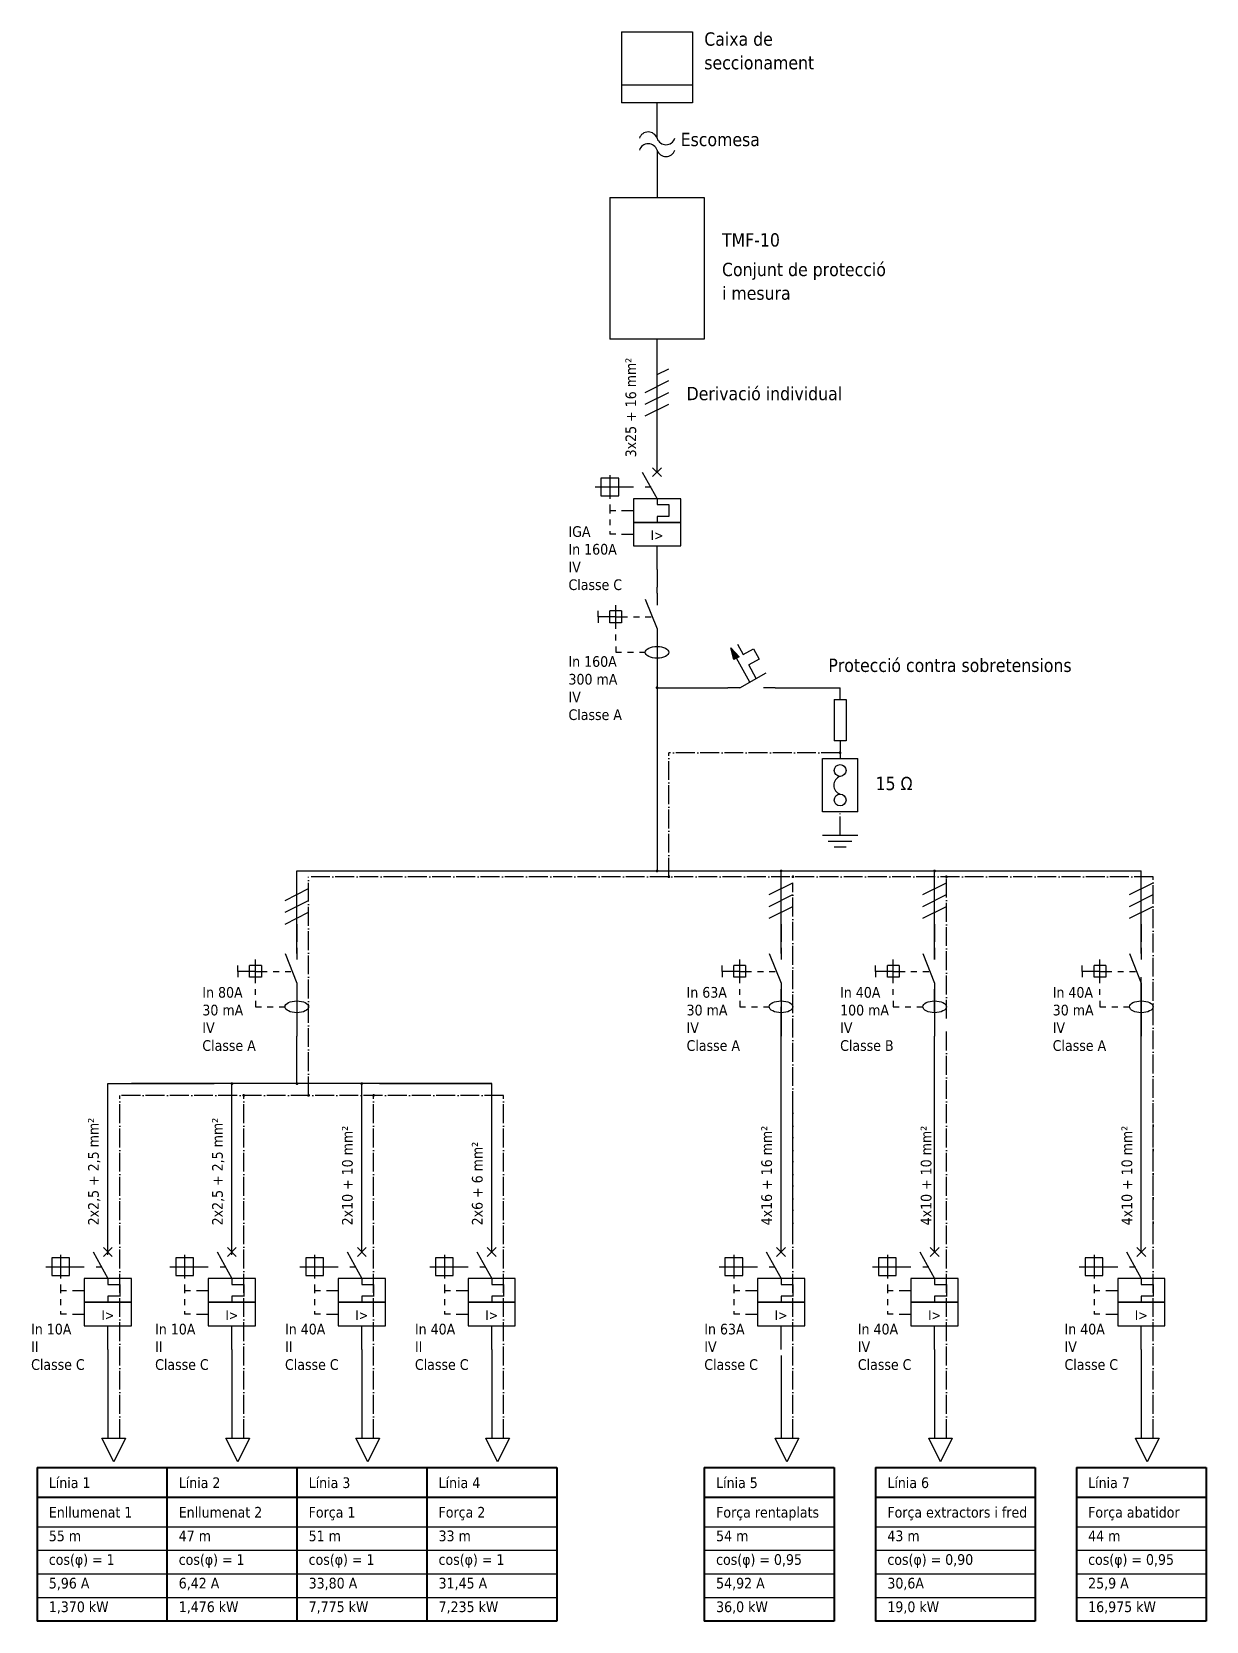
# Model space of a CAD drawing. Header units: millimetres. Extents: x 2792 to 4993, y 1483 to 2534.
# Drawn here: x 4793.7 to 4992.6, y 2200.3 to 2469.3 of the extents above; entities that cross this region are included whole.
import ezdxf
from ezdxf.enums import TextEntityAlignment as Align

# ---------------------------------------------------------------- set-up
doc = ezdxf.new("R2010")
doc.units = ezdxf.units.MM
doc.linetypes.add('EPL_DASHDOT', pattern=[1, 0.8, -0.1, 0, -0.1])
doc.layers.add('1', color=7, linetype='Continuous')
doc.styles.add('Tahoma', font='tahoma.ttf')

msp = doc.modelspace()

# ---------------------------------------------------------------- texts
at = {"layer": '1', "style": 'Tahoma'}
for s, height, p in [('Caixa de', 2.257, (4907.61, 2466.27)), ('seccionament', 2.2575, (4907.61, 2462.27)), ('Escomesa', 2.257, (4903.61, 2449.27)), ('TMF-10', 2.257, (4910.61, 2432.27)), ('Conjunt de protecció', 2.2575, (4910.61, 2427.27)), ('i mesura', 2.257, (4910.61, 2423.27)), ('Derivació individual', 2.2575, (4904.61, 2406.27)), ('IGA', 1.806, (4884.61, 2383.27)), ('In 160A', 1.806, (4884.61, 2380.27)), ('IV', 1.806, (4884.61, 2377.27)), ('Classe C', 1.806, (4884.61, 2374.27)), ('In 160A', 1.806, (4884.61, 2361.27)), ('Protecció contra sobretensions', 2.2575, (4928.61, 2360.27)), ('300 mA', 1.806, (4884.61, 2358.27)), ('IV', 1.806, (4884.61, 2355.27)), ('Classe A', 1.806, (4884.61, 2352.27)), ('15 Ω', 2.257, (4936.61, 2340.27)), ('In 80A', 1.806, (4822.61, 2305.27)), ('In 63A', 1.806, (4904.61, 2305.27)), ('In 40A', 1.806, (4930.61, 2305.27)), ('In 40A', 1.806, (4966.61, 2305.27)), ('30 mA', 1.806, (4822.61, 2302.27)), ('30 mA', 1.806, (4904.61, 2302.27)), ('100 mA', 1.806, (4930.61, 2302.27)), ('30 mA', 1.806, (4966.61, 2302.27)), ('IV', 1.806, (4822.61, 2299.27)), ('IV', 1.806, (4904.61, 2299.27)), ('IV', 1.806, (4930.61, 2299.27)), ('IV', 1.806, (4966.61, 2299.27)), ('Classe A', 1.806, (4822.61, 2296.27)), ('Classe A', 1.806, (4904.61, 2296.27)), ('Classe B', 1.806, (4930.61, 2296.27)), ('Classe A', 1.806, (4966.61, 2296.27)), ('In 10A', 1.806, (4793.61, 2248.27)), ('In 10A', 1.806, (4814.61, 2248.27)), ('In 40A', 1.806, (4836.61, 2248.27)), ('In 40A', 1.806, (4858.61, 2248.27)), ('In 63A', 1.806, (4907.61, 2248.27)), ('In 40A', 1.806, (4933.61, 2248.27)), ('In 40A', 1.806, (4968.61, 2248.27)), ('II', 1.806, (4793.61, 2245.27)), ('II', 1.806, (4814.61, 2245.27)), ('II', 1.806, (4836.61, 2245.27)), ('II', 1.806, (4858.61, 2245.27)), ('IV', 1.806, (4907.61, 2245.27)), ('IV', 1.806, (4933.61, 2245.27)), ('IV', 1.806, (4968.61, 2245.27)), ('Classe C', 1.806, (4793.61, 2242.27)), ('Classe C', 1.806, (4814.61, 2242.27)), ('Classe C', 1.806, (4836.61, 2242.27)), ('Classe C', 1.806, (4858.61, 2242.27)), ('Classe C', 1.806, (4907.61, 2242.27)), ('Classe C', 1.806, (4933.61, 2242.27)), ('Classe C', 1.806, (4968.61, 2242.27)), ('Línia 1', 1.806, (4796.61, 2222.27)), ('Línia 2', 1.806, (4818.61, 2222.27)), ('Línia 3', 1.806, (4840.61, 2222.27)), ('Línia 4', 1.806, (4862.61, 2222.27)), ('Línia 5', 1.806, (4909.61, 2222.27)), ('Línia 6', 1.806, (4938.61, 2222.27)), ('Línia 7', 1.806, (4972.61, 2222.27)), ('Enllumenat 1', 1.806, (4796.61, 2217.27)), ('Enllumenat 2', 1.806, (4818.61, 2217.27)), ('Força 1', 1.806, (4840.61, 2217.27)), ('Força 2', 1.806, (4862.61, 2217.27)), ('Força rentaplats', 1.806, (4909.61, 2217.27)), ('Força extractors i fred', 1.806, (4938.61, 2217.27)), ('Força abatidor', 1.806, (4972.61, 2217.27)), ('55 m', 1.806, (4796.61, 2213.27)), ('47 m', 1.806, (4818.61, 2213.27)), ('51 m', 1.806, (4840.61, 2213.27)), ('33 m', 1.806, (4862.61, 2213.27)), ('54 m', 1.806, (4909.61, 2213.27)), ('43 m', 1.806, (4938.61, 2213.27)), ('44 m', 1.806, (4972.61, 2213.27)), ('cos(φ) = 1 ', 1.806, (4796.61, 2209.27)), ('cos(φ) = 1 ', 1.806, (4818.61, 2209.27)), ('cos(φ) = 1 ', 1.806, (4840.61, 2209.27)), ('cos(φ) = 1 ', 1.806, (4862.61, 2209.27)), ('cos(φ) = 0,95 ', 1.806, (4909.61, 2209.27)), ('cos(φ) = 0,90', 1.806, (4938.61, 2209.27)), ('cos(φ) = 0,95 ', 1.806, (4972.61, 2209.27)), ('5,96 A', 1.806, (4796.61, 2205.27)), ('6,42 A', 1.806, (4818.61, 2205.27)), ('33,80 A', 1.806, (4840.61, 2205.27)), ('31,45 A', 1.806, (4862.61, 2205.27)), ('54,92 A', 1.806, (4909.61, 2205.27)), ('30,6A', 1.806, (4938.61, 2205.27)), ('25,9 A', 1.806, (4972.61, 2205.27)), ('1,370 kW', 1.806, (4796.61, 2201.27)), ('1,476 kW', 1.806, (4818.61, 2201.27)), ('7,775 kW', 1.806, (4840.61, 2201.27)), ('7,235 kW', 1.806, (4862.61, 2201.27)), ('36,0 kW', 1.806, (4909.61, 2201.27)), ('19,0 kW', 1.806, (4938.61, 2201.27)), ('16,975 kW', 1.806, (4972.61, 2201.27))]:
    msp.add_text(s, height=height, dxfattribs=at).set_placement(p, align=Align.BOTTOM_LEFT)
for s, p in [('3x25 + 16 mm²', (4896.61, 2397.27)), ('2x2,5 + 2,5 mm²', (4805.61, 2267.27)), ('2x2,5 + 2,5 mm²', (4826.61, 2267.27)), ('2x10 + 10 mm²', (4848.61, 2267.27)), ('4x16 + 16 mm²', (4919.61, 2267.27)), ('4x10 + 10 mm²', (4946.61, 2267.27)), ('4x10 + 10 mm²', (4980.61, 2267.27)), ('2x6 + 6 mm²', (4870.61, 2267.27))]:
    msp.add_text(s, height=1.806, rotation=90, dxfattribs=at).set_placement(p, align=Align.BOTTOM_LEFT)
for p in [(4899.61, 2384.09), (4806.61, 2252.09), (4827.61, 2252.09), (4849.61, 2252.09), (4871.61, 2252.09), (4920.61, 2252.09), (4946.61, 2252.09), (4981.61, 2252.09)]:
    msp.add_text('I>', height=1.625, dxfattribs=at).set_placement(p, align=Align.MIDDLE_CENTER)

# ---------------------------------------------------------------- hatches: boundary and pattern name
at = {"layer": '1', "linetype": 'Continuous', "lineweight": 25, "ltscale": 4}
msp.add_hatch(color=256, dxfattribs=at).paths.add_polyline_path([(4912.1, 2365.05), (4913.5, 2363.53), (4912.62, 2363.05)], flags=0)

# ---------------------------------------------------------------- linework, layer by layer
at = {"layer": '1', "linetype": 'Continuous', "lineweight": 30, "ltscale": 4}
for p, q in [((4893.61, 2469.27), (4905.61, 2469.27)), ((4893.61, 2469.27), (4893.61, 2458.27)), ((4905.61, 2469.27), (4905.61, 2458.27)), ((4905.61, 2460.27), (4893.61, 2460.27)), ((4893.61, 2458.27), (4893.61, 2457.27)), ((4905.61, 2457.27), (4893.61, 2457.27)), ((4899.61, 2451.27), (4899.61, 2457.27)), ((4905.61, 2458.27), (4905.61, 2457.27)), ((4899.61, 2449.27), (4899.61, 2441.27)), ((4891.61, 2441.27), (4907.61, 2441.27)), ((4891.61, 2441.27), (4891.61, 2417.27)), ((4907.61, 2441.27), (4907.61, 2417.27)), ((4907.61, 2417.27), (4891.61, 2417.27)), ((4899.61, 2358.27), (4911.61, 2358.27)), ((4919.61, 2358.27), (4930.61, 2358.27)), ((4930.61, 2356.27), (4930.61, 2358.27)), ((4929.61, 2356.27), (4931.61, 2356.27)), ((4929.61, 2356.27), (4929.61, 2349.27)), ((4931.61, 2356.27), (4931.61, 2349.27)), ((4931.61, 2349.27), (4929.61, 2349.27)), ((4930.61, 2349.27), (4930.61, 2346.27)), ((4927.61, 2346.27), (4933.61, 2346.27)), ((4927.61, 2337.27), (4927.61, 2346.27)), ((4933.61, 2337.27), (4933.61, 2346.27)), ((4933.61, 2337.27), (4927.61, 2337.27)), ((4933.61, 2333.27), (4927.61, 2333.27)), ((4932.61, 2332.27), (4928.61, 2332.27)), ((4931.61, 2331.27), (4929.61, 2331.27)), ((4805.61, 2231.27), (4808.61, 2231.27)), ((4807.61, 2227.27), (4805.61, 2231.27)), ((4809.61, 2231.27), (4807.61, 2227.27)), ((4808.61, 2231.27), (4809.61, 2231.27)), ((4826.61, 2231.27), (4829.61, 2231.27)), ((4828.61, 2227.27), (4826.61, 2231.27)), ((4830.61, 2231.27), (4828.61, 2227.27)), ((4829.61, 2231.27), (4830.61, 2231.27)), ((4848.61, 2231.27), (4851.61, 2231.27)), ((4850.61, 2227.27), (4848.61, 2231.27)), ((4852.61, 2231.27), (4850.61, 2227.27)), ((4851.61, 2231.27), (4852.61, 2231.27)), ((4870.61, 2231.27), (4873.61, 2231.27)), ((4872.61, 2227.27), (4870.61, 2231.27)), ((4874.61, 2231.27), (4872.61, 2227.27)), ((4873.61, 2231.27), (4874.61, 2231.27)), ((4919.61, 2231.27), (4922.61, 2231.27)), ((4921.61, 2227.27), (4919.61, 2231.27)), ((4923.61, 2231.27), (4921.61, 2227.27)), ((4922.61, 2231.27), (4923.61, 2231.27)), ((4945.61, 2231.27), (4948.61, 2231.27)), ((4947.61, 2227.27), (4945.61, 2231.27)), ((4949.61, 2231.27), (4947.61, 2227.27)), ((4948.61, 2231.27), (4949.61, 2231.27)), ((4980.61, 2231.27), (4983.61, 2231.27)), ((4982.61, 2227.27), (4980.61, 2231.27)), ((4984.61, 2231.27), (4982.61, 2227.27)), ((4983.61, 2231.27), (4984.61, 2231.27)), ((4794.61, 2216.27), (4882.61, 2216.27)), ((4907.61, 2216.27), (4929.61, 2216.27)), ((4936.61, 2216.27), (4963.61, 2216.27)), ((4970.61, 2216.27), (4992.61, 2216.27)), ((4794.61, 2212.27), (4882.61, 2212.27)), ((4907.61, 2212.27), (4929.61, 2212.27)), ((4936.61, 2212.27), (4963.61, 2212.27)), ((4970.61, 2212.27), (4992.61, 2212.27)), ((4794.61, 2208.27), (4882.61, 2208.27)), ((4907.61, 2208.27), (4929.61, 2208.27)), ((4936.61, 2208.27), (4963.61, 2208.27)), ((4970.61, 2208.27), (4992.61, 2208.27)), ((4794.61, 2204.27), (4882.61, 2204.27)), ((4907.61, 2204.27), (4929.61, 2204.27)), ((4936.61, 2204.27), (4963.61, 2204.27)), ((4970.61, 2204.27), (4992.61, 2204.27))]:
    msp.add_line(p, q, dxfattribs=at)
at = {"layer": '1', "linetype": 'Continuous', "lineweight": 25, "ltscale": 4}
for p, q in [((4899.61, 2398.27), (4899.61, 2417.27)), ((4899.61, 2411.27), (4901.61, 2412.27)), ((4897.61, 2408.27), (4901.61, 2410.27)), ((4897.61, 2406.27), (4901.61, 2408.27)), ((4897.61, 2404.27), (4901.61, 2406.27)), ((4899.61, 2394.77), (4899.61, 2398.27)), ((4897.11, 2394.77), (4899.61, 2390.27)), ((4898.86, 2394.02), (4900.36, 2395.52)), ((4898.86, 2395.52), (4900.36, 2394.02)), ((4889.11, 2392.27), (4895.61, 2392.27)), ((4891.61, 2394.27), (4891.61, 2390.27)), ((4897.61, 2392.27), (4898.61, 2392.27)), ((4891.61, 2389.27), (4891.61, 2388.27)), ((4891.61, 2388.27), (4892.61, 2388.27)), ((4891.61, 2388.27), (4891.61, 2387.77)), ((4891.61, 2386.77), (4891.61, 2385.77)), ((4893.61, 2388.27), (4895.61, 2388.27)), ((4891.61, 2384.77), (4891.61, 2384.27)), ((4892.61, 2384.27), (4891.61, 2384.27)), ((4893.61, 2384.27), (4895.61, 2384.27)), ((4899.61, 2378.27), (4899.61, 2382.27)), ((4899.61, 2378.27), (4899.61, 2380.27)), ((4899.61, 2378.27), (4899.61, 2375.27)), ((4897.61, 2373.27), (4899.61, 2368.27)), ((4899.61, 2374.27), (4899.61, 2375.27)), ((4889.61, 2370.27), (4889.61, 2371.27)), ((4889.61, 2370.27), (4889.61, 2369.27)), ((4890.61, 2370.27), (4889.61, 2370.27)), ((4891.61, 2370.27), (4890.61, 2370.27)), ((4891.61, 2369.27), (4891.61, 2371.27)), ((4893.61, 2371.27), (4891.61, 2371.27)), ((4892.61, 2370.27), (4891.61, 2370.27)), ((4892.61, 2371.27), (4892.61, 2372.27)), ((4892.61, 2369.27), (4892.61, 2371.27)), ((4892.61, 2370.27), (4893.61, 2370.27)), ((4893.61, 2371.27), (4893.61, 2369.27)), ((4893.61, 2370.27), (4894.61, 2370.27)), ((4895.61, 2370.27), (4896.61, 2370.27)), ((4897.61, 2370.27), (4898.61, 2370.27)), ((4893.61, 2369.27), (4891.61, 2369.27)), ((4892.61, 2368.27), (4892.61, 2369.27)), ((4892.61, 2366.27), (4892.61, 2367.27)), ((4892.61, 2365.27), (4892.61, 2364.27)), ((4899.61, 2366.27), (4899.61, 2361.27)), ((4913.22, 2365.67), (4914.18, 2363.92)), ((4914.18, 2363.92), (4915.93, 2364.88)), ((4915.93, 2364.88), (4916.89, 2363.12)), ((4892.61, 2364.27), (4893.61, 2364.27)), ((4894.61, 2364.27), (4895.61, 2364.27)), ((4896.61, 2364.27), (4897.61, 2364.27)), ((4915.3, 2359.21), (4913.06, 2363.29)), ((4916.89, 2363.12), (4915.14, 2362.16)), ((4916.42, 2359.83), (4915.14, 2362.16)), ((4899.61, 2361.27), (4899.61, 2359.27)), ((4913.61, 2358.27), (4918.11, 2360.77)), ((4899.61, 2359.27), (4899.61, 2331.27)), ((4899.61, 2331.27), (4899.61, 2327.27)), ((4838.61, 2313.27), (4838.61, 2327.27)), ((4838.61, 2327.27), (4981.61, 2327.27)), ((4920.61, 2320.27), (4920.61, 2327.27)), ((4946.61, 2321.27), (4946.61, 2327.27)), ((4949.61, 2327.27), (4981.61, 2327.27)), ((4981.61, 2313.27), (4981.61, 2327.27)), ((4918.61, 2323.27), (4922.61, 2325.27)), ((4944.61, 2323.27), (4948.61, 2325.27)), ((4979.61, 2323.27), (4983.61, 2325.27)), ((4836.61, 2322.27), (4840.61, 2324.27)), ((4836.61, 2320.27), (4840.61, 2322.27)), ((4918.61, 2321.27), (4922.61, 2323.27)), ((4944.61, 2321.27), (4948.61, 2323.27)), ((4979.61, 2321.27), (4983.61, 2323.27)), ((4836.61, 2318.27), (4840.61, 2320.27)), ((4918.61, 2319.27), (4922.61, 2321.27)), ((4920.61, 2313.27), (4920.61, 2320.27)), ((4944.61, 2319.27), (4948.61, 2321.27)), ((4946.61, 2312.27), (4946.61, 2321.27)), ((4979.61, 2319.27), (4983.61, 2321.27)), ((4838.61, 2318.27), (4838.61, 2315.27)), ((4920.61, 2318.27), (4920.61, 2315.27)), ((4946.61, 2318.27), (4946.61, 2315.27)), ((4981.61, 2318.27), (4981.61, 2315.27)), ((4838.61, 2314.27), (4838.61, 2315.27)), ((4920.61, 2314.27), (4920.61, 2315.27)), ((4946.61, 2314.27), (4946.61, 2315.27)), ((4981.61, 2314.27), (4981.61, 2315.27)), ((4828.61, 2310.27), (4828.61, 2311.27)), ((4830.61, 2309.27), (4830.61, 2311.27)), ((4832.61, 2311.27), (4830.61, 2311.27)), ((4831.61, 2311.27), (4831.61, 2312.27)), ((4831.61, 2309.27), (4831.61, 2311.27)), ((4832.61, 2311.27), (4832.61, 2309.27)), ((4836.61, 2313.27), (4838.61, 2308.27)), ((4910.61, 2310.27), (4910.61, 2311.27)), ((4912.61, 2309.27), (4912.61, 2311.27)), ((4914.61, 2311.27), (4912.61, 2311.27)), ((4913.61, 2311.27), (4913.61, 2312.27)), ((4913.61, 2309.27), (4913.61, 2311.27)), ((4914.61, 2311.27), (4914.61, 2309.27)), ((4918.61, 2313.27), (4920.61, 2308.27)), ((4936.61, 2310.27), (4936.61, 2311.27)), ((4938.61, 2309.27), (4938.61, 2311.27)), ((4940.61, 2311.27), (4938.61, 2311.27)), ((4939.61, 2311.27), (4939.61, 2312.27)), ((4939.61, 2309.27), (4939.61, 2311.27)), ((4940.61, 2311.27), (4940.61, 2309.27)), ((4944.61, 2313.27), (4946.61, 2308.27)), ((4971.61, 2310.27), (4971.61, 2311.27)), ((4973.61, 2309.27), (4973.61, 2311.27)), ((4975.61, 2311.27), (4973.61, 2311.27)), ((4974.61, 2311.27), (4974.61, 2312.27)), ((4974.61, 2309.27), (4974.61, 2311.27)), ((4975.61, 2311.27), (4975.61, 2309.27)), ((4979.61, 2313.27), (4981.61, 2308.27)), ((4828.61, 2310.27), (4828.61, 2309.27)), ((4829.61, 2310.27), (4828.61, 2310.27)), ((4830.61, 2310.27), (4829.61, 2310.27)), ((4831.61, 2310.27), (4830.61, 2310.27)), ((4832.61, 2309.27), (4830.61, 2309.27)), ((4831.61, 2310.27), (4832.61, 2310.27)), ((4831.61, 2308.27), (4831.61, 2309.27)), ((4832.61, 2310.27), (4833.61, 2310.27)), ((4834.61, 2310.27), (4835.61, 2310.27)), ((4836.61, 2310.27), (4837.61, 2310.27)), ((4910.61, 2310.27), (4910.61, 2309.27)), ((4911.61, 2310.27), (4910.61, 2310.27)), ((4912.61, 2310.27), (4911.61, 2310.27)), ((4913.61, 2310.27), (4912.61, 2310.27)), ((4914.61, 2309.27), (4912.61, 2309.27)), ((4913.61, 2310.27), (4914.61, 2310.27)), ((4913.61, 2308.27), (4913.61, 2309.27)), ((4914.61, 2310.27), (4915.61, 2310.27)), ((4916.61, 2310.27), (4917.61, 2310.27)), ((4918.61, 2310.27), (4919.61, 2310.27)), ((4936.61, 2310.27), (4936.61, 2309.27)), ((4937.61, 2310.27), (4936.61, 2310.27)), ((4938.61, 2310.27), (4937.61, 2310.27)), ((4939.61, 2310.27), (4938.61, 2310.27)), ((4940.61, 2309.27), (4938.61, 2309.27)), ((4939.61, 2310.27), (4940.61, 2310.27)), ((4939.61, 2308.27), (4939.61, 2309.27)), ((4940.61, 2310.27), (4941.61, 2310.27)), ((4942.61, 2310.27), (4943.61, 2310.27)), ((4944.61, 2310.27), (4945.61, 2310.27)), ((4971.61, 2310.27), (4971.61, 2309.27)), ((4972.61, 2310.27), (4971.61, 2310.27)), ((4973.61, 2310.27), (4972.61, 2310.27)), ((4974.61, 2310.27), (4973.61, 2310.27)), ((4975.61, 2309.27), (4973.61, 2309.27)), ((4974.61, 2310.27), (4975.61, 2310.27)), ((4974.61, 2308.27), (4974.61, 2309.27)), ((4975.61, 2310.27), (4976.61, 2310.27)), ((4977.61, 2310.27), (4978.61, 2310.27)), ((4979.61, 2310.27), (4980.61, 2310.27)), ((4981.61, 2303.27), (4981.61, 2309.27)), ((4831.61, 2306.27), (4831.61, 2307.27)), ((4838.61, 2306.27), (4838.61, 2301.27)), ((4913.61, 2306.27), (4913.61, 2307.27)), ((4920.61, 2305.27), (4920.61, 2307.27)), ((4920.61, 2306.27), (4920.61, 2301.27)), ((4939.61, 2306.27), (4939.61, 2307.27)), ((4946.61, 2303.27), (4946.61, 2307.27)), ((4946.61, 2306.27), (4946.61, 2301.27)), ((4974.61, 2306.27), (4974.61, 2307.27)), ((4981.61, 2306.27), (4981.61, 2301.27)), ((4831.61, 2305.27), (4831.61, 2304.27)), ((4831.61, 2304.27), (4832.61, 2304.27)), ((4833.61, 2304.27), (4834.61, 2304.27)), ((4835.61, 2304.27), (4836.61, 2304.27)), ((4913.61, 2305.27), (4913.61, 2304.27)), ((4913.61, 2304.27), (4914.61, 2304.27)), ((4915.61, 2304.27), (4916.61, 2304.27)), ((4917.61, 2304.27), (4918.61, 2304.27)), ((4920.61, 2298.27), (4920.61, 2304.27)), ((4939.61, 2305.27), (4939.61, 2304.27)), ((4939.61, 2304.27), (4940.61, 2304.27)), ((4941.61, 2304.27), (4942.61, 2304.27)), ((4943.61, 2304.27), (4944.61, 2304.27)), ((4974.61, 2305.27), (4974.61, 2304.27)), ((4974.61, 2304.27), (4975.61, 2304.27)), ((4976.61, 2304.27), (4977.61, 2304.27)), ((4978.61, 2304.27), (4979.61, 2304.27)), ((4981.61, 2297.27), (4981.61, 2305.27)), ((4838.61, 2301.27), (4838.61, 2299.27)), ((4920.61, 2263.27), (4920.61, 2301.27)), ((4920.61, 2301.27), (4920.61, 2299.27)), ((4946.61, 2301.27), (4946.61, 2299.27)), ((4981.61, 2266.27), (4981.61, 2302.27)), ((4981.61, 2301.27), (4981.61, 2299.27)), ((4838.61, 2291.27), (4838.61, 2299.27)), ((4920.61, 2264.27), (4920.61, 2299.27)), ((4946.61, 2264.27), (4946.61, 2299.27)), ((4981.61, 2264.27), (4981.61, 2299.27)), ((4806.61, 2262.27), (4806.61, 2291.27)), ((4806.61, 2291.27), (4824.61, 2291.27)), ((4834.61, 2291.27), (4810.61, 2291.27)), ((4827.61, 2291.27), (4822.61, 2291.27)), ((4849.61, 2291.27), (4826.61, 2291.27)), ((4827.61, 2262.27), (4827.61, 2291.27)), ((4856.61, 2291.27), (4832.61, 2291.27)), ((4871.61, 2291.27), (4847.61, 2291.27)), ((4849.61, 2266.27), (4849.61, 2291.27)), ((4852.61, 2291.27), (4871.61, 2291.27)), ((4870.61, 2291.27), (4871.61, 2291.27)), ((4871.61, 2266.27), (4871.61, 2291.27)), ((4806.61, 2262.77), (4806.61, 2266.27)), ((4827.61, 2262.77), (4827.61, 2266.27)), ((4849.61, 2262.77), (4849.61, 2266.27)), ((4871.61, 2262.77), (4871.61, 2266.27)), ((4920.61, 2262.77), (4920.61, 2266.27)), ((4946.61, 2262.77), (4946.61, 2266.27)), ((4981.61, 2262.77), (4981.61, 2266.27)), ((4804.11, 2262.77), (4806.61, 2258.27)), ((4805.86, 2262.02), (4807.36, 2263.52)), ((4805.86, 2263.52), (4807.36, 2262.02)), ((4825.11, 2262.77), (4827.61, 2258.27)), ((4826.86, 2262.02), (4828.36, 2263.52)), ((4826.86, 2263.52), (4828.36, 2262.02)), ((4847.11, 2262.77), (4849.61, 2258.27)), ((4848.86, 2262.02), (4850.36, 2263.52)), ((4848.86, 2263.52), (4850.36, 2262.02)), ((4869.11, 2262.77), (4871.61, 2258.27)), ((4870.86, 2262.02), (4872.36, 2263.52)), ((4870.86, 2263.52), (4872.36, 2262.02)), ((4918.11, 2262.77), (4920.61, 2258.27)), ((4919.86, 2262.02), (4921.36, 2263.52)), ((4919.86, 2263.52), (4921.36, 2262.02)), ((4944.11, 2262.77), (4946.61, 2258.27)), ((4945.86, 2262.02), (4947.36, 2263.52)), ((4945.86, 2263.52), (4947.36, 2262.02)), ((4979.11, 2262.77), (4981.61, 2258.27)), ((4980.86, 2262.02), (4982.36, 2263.52)), ((4980.86, 2263.52), (4982.36, 2262.02)), ((4796.11, 2260.27), (4802.61, 2260.27)), ((4798.61, 2262.27), (4798.61, 2258.27)), ((4804.61, 2260.27), (4805.61, 2260.27)), ((4817.11, 2260.27), (4823.61, 2260.27)), ((4819.61, 2262.27), (4819.61, 2258.27)), ((4825.61, 2260.27), (4826.61, 2260.27)), ((4839.11, 2260.27), (4845.61, 2260.27)), ((4841.61, 2262.27), (4841.61, 2258.27)), ((4847.61, 2260.27), (4848.61, 2260.27)), ((4861.11, 2260.27), (4867.61, 2260.27)), ((4863.61, 2262.27), (4863.61, 2258.27)), ((4869.61, 2260.27), (4870.61, 2260.27)), ((4910.11, 2260.27), (4916.61, 2260.27)), ((4912.61, 2262.27), (4912.61, 2258.27)), ((4918.61, 2260.27), (4919.61, 2260.27)), ((4936.11, 2260.27), (4942.61, 2260.27)), ((4938.61, 2262.27), (4938.61, 2258.27)), ((4944.61, 2260.27), (4945.61, 2260.27)), ((4971.11, 2260.27), (4977.61, 2260.27)), ((4973.61, 2262.27), (4973.61, 2258.27)), ((4979.61, 2260.27), (4980.61, 2260.27)), ((4798.61, 2257.27), (4798.61, 2256.27)), ((4819.61, 2257.27), (4819.61, 2256.27)), ((4841.61, 2257.27), (4841.61, 2256.27)), ((4863.61, 2257.27), (4863.61, 2256.27)), ((4912.61, 2257.27), (4912.61, 2256.27)), ((4938.61, 2257.27), (4938.61, 2256.27)), ((4973.61, 2257.27), (4973.61, 2256.27)), ((4798.61, 2256.27), (4799.61, 2256.27)), ((4798.61, 2256.27), (4798.61, 2255.77)), ((4798.61, 2254.77), (4798.61, 2253.77)), ((4800.61, 2256.27), (4802.61, 2256.27)), ((4819.61, 2256.27), (4820.61, 2256.27)), ((4819.61, 2256.27), (4819.61, 2255.77)), ((4819.61, 2254.77), (4819.61, 2253.77)), ((4821.61, 2256.27), (4823.61, 2256.27)), ((4841.61, 2256.27), (4842.61, 2256.27)), ((4841.61, 2256.27), (4841.61, 2255.77)), ((4841.61, 2254.77), (4841.61, 2253.77)), ((4843.61, 2256.27), (4845.61, 2256.27)), ((4863.61, 2256.27), (4864.61, 2256.27)), ((4863.61, 2256.27), (4863.61, 2255.77)), ((4863.61, 2254.77), (4863.61, 2253.77)), ((4865.61, 2256.27), (4867.61, 2256.27)), ((4912.61, 2256.27), (4913.61, 2256.27)), ((4912.61, 2256.27), (4912.61, 2255.77)), ((4912.61, 2254.77), (4912.61, 2253.77)), ((4914.61, 2256.27), (4916.61, 2256.27)), ((4938.61, 2256.27), (4939.61, 2256.27)), ((4938.61, 2256.27), (4938.61, 2255.77)), ((4938.61, 2254.77), (4938.61, 2253.77)), ((4940.61, 2256.27), (4942.61, 2256.27)), ((4973.61, 2256.27), (4974.61, 2256.27)), ((4973.61, 2256.27), (4973.61, 2255.77)), ((4973.61, 2254.77), (4973.61, 2253.77)), ((4975.61, 2256.27), (4977.61, 2256.27)), ((4798.61, 2252.77), (4798.61, 2252.27)), ((4799.61, 2252.27), (4798.61, 2252.27)), ((4800.61, 2252.27), (4802.61, 2252.27)), ((4819.61, 2252.77), (4819.61, 2252.27)), ((4820.61, 2252.27), (4819.61, 2252.27)), ((4821.61, 2252.27), (4823.61, 2252.27)), ((4841.61, 2252.77), (4841.61, 2252.27)), ((4842.61, 2252.27), (4841.61, 2252.27)), ((4843.61, 2252.27), (4845.61, 2252.27)), ((4863.61, 2252.77), (4863.61, 2252.27)), ((4864.61, 2252.27), (4863.61, 2252.27)), ((4865.61, 2252.27), (4867.61, 2252.27)), ((4912.61, 2252.77), (4912.61, 2252.27)), ((4913.61, 2252.27), (4912.61, 2252.27)), ((4914.61, 2252.27), (4916.61, 2252.27)), ((4938.61, 2252.77), (4938.61, 2252.27)), ((4939.61, 2252.27), (4938.61, 2252.27)), ((4940.61, 2252.27), (4942.61, 2252.27)), ((4973.61, 2252.77), (4973.61, 2252.27)), ((4974.61, 2252.27), (4973.61, 2252.27)), ((4975.61, 2252.27), (4977.61, 2252.27)), ((4806.61, 2246.27), (4806.61, 2250.27)), ((4827.61, 2246.27), (4827.61, 2250.27)), ((4849.61, 2246.27), (4849.61, 2250.27)), ((4871.61, 2246.27), (4871.61, 2250.27)), ((4920.61, 2246.27), (4920.61, 2250.27)), ((4946.61, 2246.27), (4946.61, 2250.27)), ((4981.61, 2246.27), (4981.61, 2250.27)), ((4806.61, 2246.27), (4806.61, 2231.27)), ((4827.61, 2246.27), (4827.61, 2231.27)), ((4849.61, 2246.27), (4849.61, 2231.27)), ((4871.61, 2246.27), (4871.61, 2231.27)), ((4920.61, 2245.27), (4920.61, 2231.27)), ((4946.61, 2246.27), (4946.61, 2231.27)), ((4981.61, 2246.27), (4981.61, 2231.27))]:
    msp.add_line(p, q, dxfattribs=at)
at = {"layer": '1', "linetype": 'Continuous', "lineweight": 25}
for p, q in [((4899.61, 2374.27), (4899.61, 2372.27)), ((4899.61, 2368.27), (4899.61, 2366.27)), ((4913.61, 2358.27), (4911.61, 2358.27)), ((4919.61, 2358.27), (4917.61, 2358.27)), ((4838.61, 2314.27), (4838.61, 2312.27)), ((4920.61, 2314.27), (4920.61, 2312.27)), ((4946.61, 2314.27), (4946.61, 2312.27)), ((4981.61, 2314.27), (4981.61, 2312.27)), ((4838.61, 2308.27), (4838.61, 2306.27)), ((4920.61, 2308.27), (4920.61, 2306.27)), ((4946.61, 2308.27), (4946.61, 2306.27)), ((4981.61, 2308.27), (4981.61, 2306.27))]:
    msp.add_line(p, q, dxfattribs=at)
at = {"layer": '1', "linetype": 'EPL_DASHDOT', "lineweight": 30, "ltscale": 4}
for p, q in [((4901.61, 2326.27), (4901.61, 2347.27)), ((4930.61, 2347.27), (4901.61, 2347.27)), ((4930.61, 2333.27), (4930.61, 2337.27)), ((4840.61, 2289.27), (4840.61, 2326.27)), ((4983.61, 2326.27), (4840.61, 2326.27)), ((4922.61, 2266.27), (4922.61, 2325.27)), ((4948.61, 2302.27), (4948.61, 2326.27)), ((4983.61, 2264.27), (4983.61, 2326.27)), ((4948.61, 2231.27), (4948.61, 2300.27)), ((4808.61, 2231.27), (4808.61, 2289.27)), ((4873.61, 2289.27), (4808.61, 2289.27)), ((4829.61, 2231.27), (4829.61, 2289.27)), ((4851.61, 2231.27), (4851.61, 2289.27)), ((4873.61, 2231.27), (4873.61, 2289.27)), ((4922.61, 2231.27), (4922.61, 2288.27)), ((4983.61, 2231.27), (4983.61, 2285.27))]:
    msp.add_line(p, q, dxfattribs=at)
at = {"layer": '1', "linetype": 'Continuous', "lineweight": 40, "ltscale": 4}
for p, q in [((4794.61, 2226.27), (4816.61, 2226.27)), ((4794.61, 2226.27), (4794.61, 2221.27)), ((4816.61, 2226.27), (4816.61, 2221.27)), ((4816.61, 2226.27), (4838.61, 2226.27)), ((4838.61, 2226.27), (4838.61, 2221.27)), ((4838.61, 2226.27), (4860.61, 2226.27)), ((4860.61, 2226.27), (4860.61, 2221.27)), ((4860.61, 2226.27), (4882.61, 2226.27)), ((4882.61, 2226.27), (4882.61, 2221.27)), ((4907.61, 2226.27), (4907.61, 2221.27)), ((4907.61, 2226.27), (4929.61, 2226.27)), ((4929.61, 2226.27), (4929.61, 2221.27)), ((4936.61, 2226.27), (4936.61, 2221.27)), ((4936.61, 2226.27), (4963.61, 2226.27)), ((4963.61, 2226.27), (4963.61, 2221.27)), ((4970.61, 2226.27), (4970.61, 2221.27)), ((4970.61, 2226.27), (4992.61, 2226.27)), ((4992.61, 2226.27), (4992.61, 2221.27)), ((4794.61, 2221.27), (4816.61, 2221.27)), ((4794.61, 2221.27), (4794.61, 2200.27)), ((4816.61, 2221.27), (4816.61, 2203.27)), ((4816.61, 2221.27), (4838.61, 2221.27)), ((4816.61, 2221.27), (4816.61, 2200.27)), ((4838.61, 2221.27), (4838.61, 2203.27)), ((4838.61, 2221.27), (4838.61, 2200.27)), ((4838.61, 2221.27), (4860.61, 2221.27)), ((4860.61, 2221.27), (4860.61, 2203.27)), ((4860.61, 2221.27), (4860.61, 2200.27)), ((4860.61, 2221.27), (4882.61, 2221.27)), ((4882.61, 2221.27), (4882.61, 2203.27)), ((4882.61, 2221.27), (4882.61, 2200.27)), ((4907.61, 2221.27), (4907.61, 2203.27)), ((4907.61, 2221.27), (4907.61, 2200.27)), ((4907.61, 2221.27), (4929.61, 2221.27)), ((4929.61, 2221.27), (4929.61, 2203.27)), ((4929.61, 2221.27), (4929.61, 2200.27)), ((4936.61, 2221.27), (4936.61, 2203.27)), ((4936.61, 2221.27), (4936.61, 2200.27)), ((4936.61, 2221.27), (4963.61, 2221.27)), ((4963.61, 2221.27), (4963.61, 2200.27)), ((4970.61, 2221.27), (4970.61, 2203.27)), ((4970.61, 2221.27), (4970.61, 2200.27)), ((4970.61, 2221.27), (4992.61, 2221.27)), ((4992.61, 2221.27), (4992.61, 2203.27)), ((4992.61, 2221.27), (4992.61, 2200.27)), ((4816.61, 2200.27), (4794.61, 2200.27)), ((4838.61, 2200.27), (4816.61, 2200.27)), ((4860.61, 2200.27), (4838.61, 2200.27)), ((4882.61, 2200.27), (4860.61, 2200.27)), ((4929.61, 2200.27), (4907.61, 2200.27)), ((4963.61, 2200.27), (4936.61, 2200.27)), ((4992.61, 2200.27), (4970.61, 2200.27))]:
    msp.add_line(p, q, dxfattribs=at)
at = {"layer": '1', "linetype": 'Continuous', "lineweight": 25, "ltscale": 4}
for points in [[(4890.11, 2390.77), (4893.11, 2390.77), (4893.11, 2393.77), (4890.11, 2393.77)], [(4895.61, 2386.27), (4903.61, 2386.27), (4903.61, 2390.27), (4895.61, 2390.27)], [(4895.61, 2382.27), (4903.61, 2382.27), (4903.61, 2386.27), (4895.61, 2386.27)], [(4912.1, 2365.05), (4913.5, 2363.53), (4912.62, 2363.05), (4912.1, 2365.05)], [(4797.11, 2258.77), (4800.11, 2258.77), (4800.11, 2261.77), (4797.11, 2261.77)], [(4818.11, 2258.77), (4821.11, 2258.77), (4821.11, 2261.77), (4818.11, 2261.77)], [(4840.11, 2258.77), (4843.11, 2258.77), (4843.11, 2261.77), (4840.11, 2261.77)], [(4862.11, 2258.77), (4865.11, 2258.77), (4865.11, 2261.77), (4862.11, 2261.77)], [(4911.11, 2258.77), (4914.11, 2258.77), (4914.11, 2261.77), (4911.11, 2261.77)], [(4937.11, 2258.77), (4940.11, 2258.77), (4940.11, 2261.77), (4937.11, 2261.77)], [(4972.11, 2258.77), (4975.11, 2258.77), (4975.11, 2261.77), (4972.11, 2261.77)], [(4802.61, 2254.27), (4810.61, 2254.27), (4810.61, 2258.27), (4802.61, 2258.27)], [(4823.61, 2254.27), (4831.61, 2254.27), (4831.61, 2258.27), (4823.61, 2258.27)], [(4845.61, 2254.27), (4853.61, 2254.27), (4853.61, 2258.27), (4845.61, 2258.27)], [(4867.61, 2254.27), (4875.61, 2254.27), (4875.61, 2258.27), (4867.61, 2258.27)], [(4916.61, 2254.27), (4924.61, 2254.27), (4924.61, 2258.27), (4916.61, 2258.27)], [(4942.61, 2254.27), (4950.61, 2254.27), (4950.61, 2258.27), (4942.61, 2258.27)], [(4977.61, 2254.27), (4985.61, 2254.27), (4985.61, 2258.27), (4977.61, 2258.27)], [(4802.61, 2250.27), (4810.61, 2250.27), (4810.61, 2254.27), (4802.61, 2254.27)], [(4823.61, 2250.27), (4831.61, 2250.27), (4831.61, 2254.27), (4823.61, 2254.27)], [(4845.61, 2250.27), (4853.61, 2250.27), (4853.61, 2254.27), (4845.61, 2254.27)], [(4867.61, 2250.27), (4875.61, 2250.27), (4875.61, 2254.27), (4867.61, 2254.27)], [(4916.61, 2250.27), (4924.61, 2250.27), (4924.61, 2254.27), (4916.61, 2254.27)], [(4942.61, 2250.27), (4950.61, 2250.27), (4950.61, 2254.27), (4942.61, 2254.27)], [(4977.61, 2250.27), (4985.61, 2250.27), (4985.61, 2254.27), (4977.61, 2254.27)]]:
    msp.add_lwpolyline(points, close=True, dxfattribs=at)
for points in [[(4899.61, 2390.27), (4899.61, 2389.27), (4901.61, 2389.27), (4901.61, 2387.27), (4899.61, 2387.27), (4899.61, 2386.27)], [(4806.61, 2258.27), (4806.61, 2257.27), (4808.61, 2257.27), (4808.61, 2255.27), (4806.61, 2255.27), (4806.61, 2254.27)], [(4827.61, 2258.27), (4827.61, 2257.27), (4829.61, 2257.27), (4829.61, 2255.27), (4827.61, 2255.27), (4827.61, 2254.27)], [(4849.61, 2258.27), (4849.61, 2257.27), (4851.61, 2257.27), (4851.61, 2255.27), (4849.61, 2255.27), (4849.61, 2254.27)], [(4871.61, 2258.27), (4871.61, 2257.27), (4873.61, 2257.27), (4873.61, 2255.27), (4871.61, 2255.27), (4871.61, 2254.27)], [(4920.61, 2258.27), (4920.61, 2257.27), (4922.61, 2257.27), (4922.61, 2255.27), (4920.61, 2255.27), (4920.61, 2254.27)], [(4946.61, 2258.27), (4946.61, 2257.27), (4948.61, 2257.27), (4948.61, 2255.27), (4946.61, 2255.27), (4946.61, 2254.27)], [(4981.61, 2258.27), (4981.61, 2257.27), (4983.61, 2257.27), (4983.61, 2255.27), (4981.61, 2255.27), (4981.61, 2254.27)]]:
    msp.add_lwpolyline(points, dxfattribs=at)
at = {"layer": '1', "linetype": 'Continuous', "lineweight": 100, "ltscale": 4}
for centre in [(4899.61, 2358.27), (4930.61, 2347.27), (4899.61, 2327.27), (4920.61, 2327.27), (4946.61, 2327.27), (4901.61, 2326.27), (4922.61, 2326.27), (4948.61, 2326.27), (4827.61, 2291.27), (4838.61, 2291.27), (4849.61, 2291.27), (4829.61, 2289.27), (4840.61, 2289.27), (4851.61, 2289.27)]:
    msp.add_circle(centre, 0.0000001, dxfattribs=at)
at = {"layer": '1', "linetype": 'Continuous', "lineweight": 30, "ltscale": 4}
for centre in [(4930.61, 2344.27), (4930.61, 2339.27)]:
    msp.add_circle(centre, 1, dxfattribs=at)
for centre, start, end in [((4898.11, 2450.77), 18.4349, 161.5651), ((4901.11, 2451.77), 198.4349, 341.5651), ((4898.11, 2448.77), 18.4349, 161.5651), ((4901.11, 2449.77), 198.4349, 341.5651), ((4931.11, 2341.77), 108.4349, 251.5651)]:
    msp.add_arc(centre, 1.58, start, end, dxfattribs=at)
at = {"layer": '1', "linetype": 'Continuous', "lineweight": 25, "ltscale": 4}
for centre in [(4899.61, 2364.27), (4838.61, 2304.27), (4920.61, 2304.27), (4946.61, 2304.27), (4981.61, 2304.27)]:
    msp.add_ellipse(centre, major_axis=(2, 0), ratio=0.5, start_param=-6.283185, end_param=0, dxfattribs=at)

msp.set_redraw_order([(e.dxf.handle, doc.entitydb.next_handle()) for e in msp.query("TEXT MTEXT ATTDEF DIMENSION ARC_DIMENSION")])  # texts and dimensions are drawn at this point

doc.saveas('drawing.dxf')
